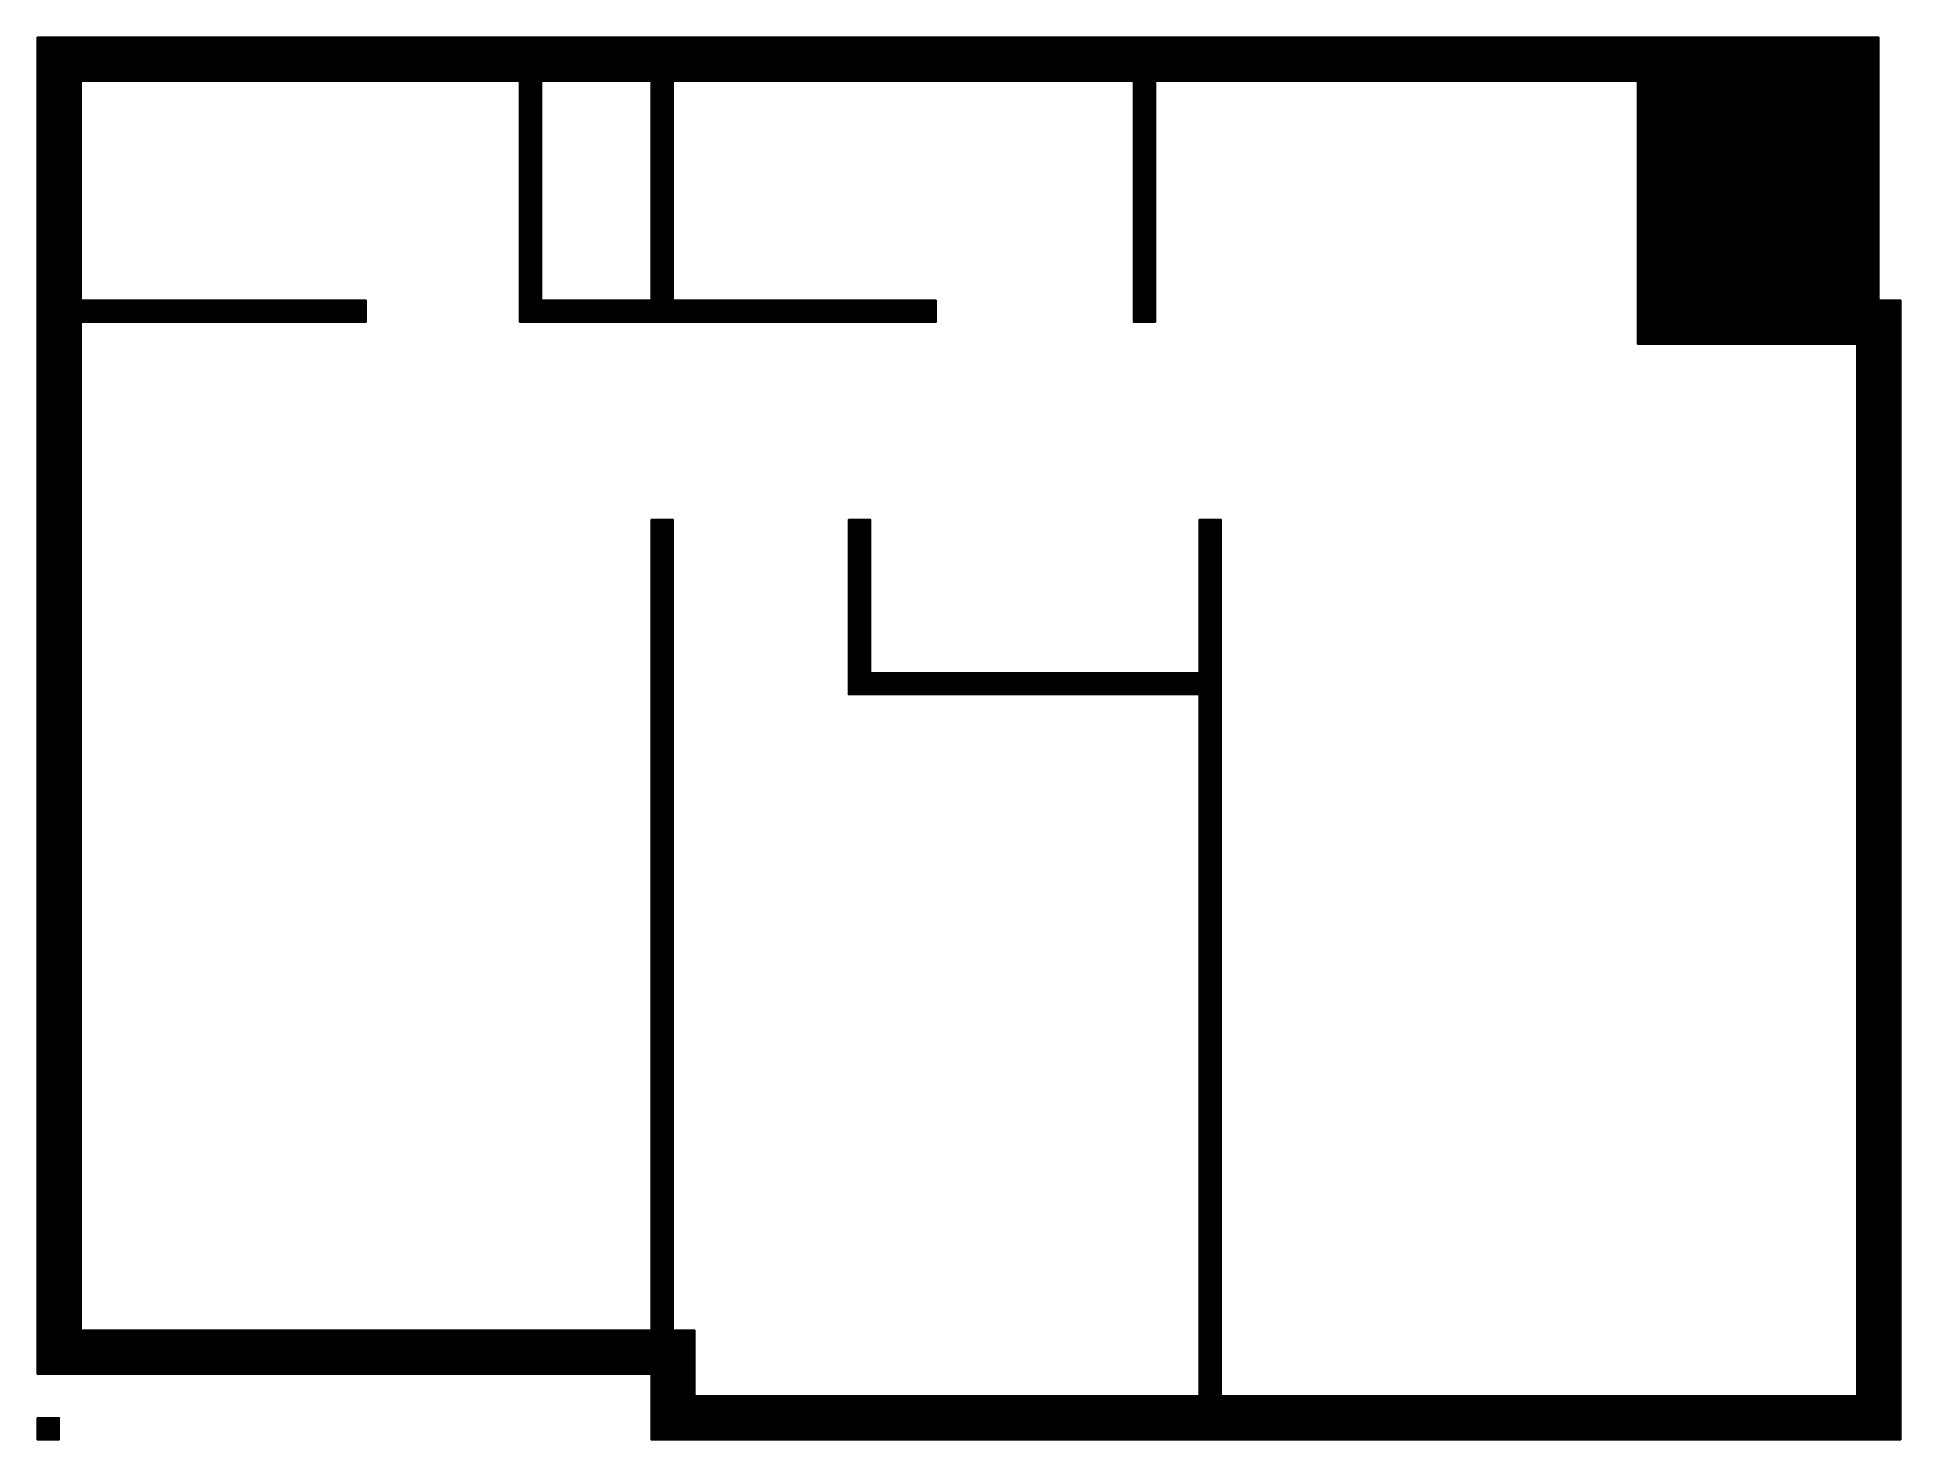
# Model space of a CAD drawing. Header units: inches. Extents: x 0.56 to 9.06, y 0.21 to 6.61.
import ezdxf

# ---------------------------------------------------------------- set-up
doc = ezdxf.new("R2010")
doc.units = ezdxf.units.IN
doc.header["$MEASUREMENT"] = 0
doc.layers.add('GRILLA PIXEL', color=7, linetype='Continuous')

# ---------------------------------------------------------------- blocks, each defined once
blk = doc.blocks.new('0-255-255-31-Muro alto')
at = {"layer": 'GRILLA PIXEL', "true_color": 0xffff1f}
h = blk.add_hatch(color=2, dxfattribs=at)
h.dxf.hatch_style = 1
h.paths.add_polyline_path([(0, 0), (-0.1, 0), (-0.1, -0.1), (0, -0.1)])
blk.add_lwpolyline([(-0.1, 0), (-0.1, -0.1), (0, -0.1), (0, 0)], close=True)
blk = doc.blocks.new('0-255-0-0-Muro dormitorio principal')
h = blk.add_hatch(color=1)
h.dxf.hatch_style = 1
h.paths.add_polyline_path([(0, 0), (-0.1, 0), (-0.1, -0.1), (0, -0.1)])
blk.add_lwpolyline([(-0.1, 0), (-0.1, -0.1), (0, -0.1), (0, 0)], close=True)
blk = doc.blocks.new('0-203-204-205-Ventana principal')
at = {"layer": 'GRILLA PIXEL', "true_color": 0xcbcccd}
h = blk.add_hatch(color=254, dxfattribs=at)
h.dxf.hatch_style = 1
h.paths.add_polyline_path([(0, 0), (-0.1, 0), (-0.1, -0.1), (0, -0.1)])
blk.add_lwpolyline([(-0.1, 0), (-0.1, -0.1), (0, -0.1), (0, 0)], close=True)
blk = doc.blocks.new('0-3-160-22-Ventana comun')
at = {"layer": 'GRILLA PIXEL', "true_color": 0x03a016}
h = blk.add_hatch(color=104, dxfattribs=at)
h.dxf.hatch_style = 1
h.paths.add_polyline_path([(0, 0), (-0.1, 0), (-0.1, -0.1), (0, -0.1)])
blk.add_lwpolyline([(-0.1, 0), (-0.1, -0.1), (0, -0.1), (0, 0)], close=True)
blk = doc.blocks.new('0-5-68-255-Muro inicio conexion')
at = {"layer": 'GRILLA PIXEL', "true_color": 0x0544ff}
h = blk.add_hatch(color=160, dxfattribs=at)
h.dxf.hatch_style = 1
h.paths.add_polyline_path([(0, 0), (-0.1, 0), (-0.1, -0.1), (0, -0.1)])
blk.add_lwpolyline([(-0.1, 0), (-0.1, -0.1), (0, -0.1), (0, 0)], close=True)
blk = doc.blocks.new('0-63-149-253-Muro fichas extremo')
at = {"layer": 'GRILLA PIXEL', "true_color": 0x3f95fd}
h = blk.add_hatch(color=153, dxfattribs=at)
h.dxf.hatch_style = 1
h.paths.add_polyline_path([(0, 0), (-0.1, 0), (-0.1, -0.1), (0, -0.1)])
blk.add_lwpolyline([(-0.1, 0), (-0.1, -0.1), (0, -0.1), (0, 0)], close=True)
blk = doc.blocks.new('1-125-217-63-auxiliar  ingresos')
at = {"layer": 'GRILLA PIXEL', "true_color": 0x7dd93f}
h = blk.add_hatch(color=83, dxfattribs=at)
h.dxf.hatch_style = 1
h.paths.add_polyline_path([(0, 0), (-0.1, 0), (-0.1, -0.1), (0, -0.1)])
blk.add_lwpolyline([(-0.1, 0), (-0.1, -0.1), (0, -0.1), (0, 0)], close=True)
blk = doc.blocks.new('0-255-31-255-Puerta ingreso')
at = {"layer": 'GRILLA PIXEL', "true_color": 0xff1fff}
h = blk.add_hatch(color=6, dxfattribs=at)
h.dxf.hatch_style = 1
h.paths.add_polyline_path([(0, 0), (-0.1, 0), (-0.1, -0.1), (0, -0.1)])
blk.add_lwpolyline([(-0.1, 0), (-0.1, -0.1), (0, -0.1), (0, 0)], close=True)
blk = doc.blocks.new('1-94-64-02-auxiliar fichas extremo')
at = {"layer": 'GRILLA PIXEL', "true_color": 0x5e4002}
h = blk.add_hatch(color=48, dxfattribs=at)
h.dxf.hatch_style = 1
h.paths.add_polyline_path([(0, 0), (-0.1, 0), (-0.1, -0.1), (0, -0.1)])
blk.add_lwpolyline([(-0.1, 0), (-0.1, -0.1), (0, -0.1), (0, 0)], close=True)
blk = doc.blocks.new('0-255-135-15-Muro auxiliar escalera')
at = {"layer": 'GRILLA PIXEL', "true_color": 0xff870f}
h = blk.add_hatch(color=30, dxfattribs=at)
h.dxf.hatch_style = 1
h.paths.add_polyline_path([(0, 0), (-0.1, 0), (-0.1, -0.1), (0, -0.1)])
blk.add_lwpolyline([(-0.1, 0), (-0.1, -0.1), (0, -0.1), (0, 0)], close=True)
blk = doc.blocks.new('1-99-100-102-auxiliar lado interno')
at = {"lineweight": 70, "true_color": 0x636466}
h = blk.add_hatch(color=251, dxfattribs=at)
h.dxf.hatch_style = 1
h.paths.add_polyline_path([(-0.1, -0.1), (-0.1, 0), (0, 0), (0, -0.1)])
blk.add_lwpolyline([(0, 0), (0, -0.1), (-0.1, -0.1), (-0.1, 0)], close=True)
blk = doc.blocks.new('pixel extremo ventana')
h = blk.add_hatch(color=136)
h.dxf.hatch_style = 1
h.paths.add_polyline_path([(0, 0), (-0.1, 0), (-0.1, -0.1), (0, -0.1)])
blk.add_lwpolyline([(-0.1, 0), (-0.1, -0.1), (0, -0.1), (0, 0)], close=True)

msp = doc.modelspace()

# ---------------------------------------------------------------- block references
for name, p in [('0-255-135-15-Muro auxiliar escalera', (0.6632, 6.6135)), ('0-255-135-15-Muro auxiliar escalera', (0.7632, 6.6135)), ('0-63-149-253-Muro fichas extremo', (0.8632, 6.6135)), ('0-63-149-253-Muro fichas extremo', (0.9632, 6.6135)), ('0-63-149-253-Muro fichas extremo', (1.0632, 6.6135)), ('0-63-149-253-Muro fichas extremo', (1.1632, 6.6135)), ('0-63-149-253-Muro fichas extremo', (1.2632, 6.6135)), ('0-63-149-253-Muro fichas extremo', (1.3632, 6.6135)), ('0-63-149-253-Muro fichas extremo', (1.4632, 6.6135)), ('0-63-149-253-Muro fichas extremo', (1.5632, 6.6135)), ('0-63-149-253-Muro fichas extremo', (1.6632, 6.6135)), ('0-63-149-253-Muro fichas extremo', (1.7632, 6.6135)), ('0-63-149-253-Muro fichas extremo', (1.8632, 6.6135)), ('0-63-149-253-Muro fichas extremo', (1.9632, 6.6135)), ('0-63-149-253-Muro fichas extremo', (2.0632, 6.6135)), ('0-63-149-253-Muro fichas extremo', (2.1632, 6.6135)), ('0-63-149-253-Muro fichas extremo', (2.2632, 6.6135)), ('0-63-149-253-Muro fichas extremo', (2.3632, 6.6135)), ('0-63-149-253-Muro fichas extremo', (2.4632, 6.6135)), ('0-63-149-253-Muro fichas extremo', (2.5632, 6.6135)), ('0-63-149-253-Muro fichas extremo', (2.6632, 6.6135)), ('0-63-149-253-Muro fichas extremo', (2.7632, 6.6135)), ('0-63-149-253-Muro fichas extremo', (2.8632, 6.6135)), ('0-63-149-253-Muro fichas extremo', (2.9632, 6.6135)), ('0-63-149-253-Muro fichas extremo', (3.0632, 6.6135)), ('0-63-149-253-Muro fichas extremo', (3.1632, 6.6135)), ('0-63-149-253-Muro fichas extremo', (3.2632, 6.6135)), ('0-63-149-253-Muro fichas extremo', (3.3632, 6.6135)), ('0-63-149-253-Muro fichas extremo', (3.4632, 6.6135)), ('0-63-149-253-Muro fichas extremo', (3.5632, 6.6135)), ('0-63-149-253-Muro fichas extremo', (3.6632, 6.6135)), ('0-63-149-253-Muro fichas extremo', (3.7632, 6.6135)), ('0-63-149-253-Muro fichas extremo', (3.8632, 6.6135)), ('0-63-149-253-Muro fichas extremo', (3.9632, 6.6135)), ('0-63-149-253-Muro fichas extremo', (4.0632, 6.6135)), ('0-63-149-253-Muro fichas extremo', (4.1632, 6.6135)), ('0-63-149-253-Muro fichas extremo', (4.2632, 6.6135)), ('0-63-149-253-Muro fichas extremo', (4.3632, 6.6135)), ('0-63-149-253-Muro fichas extremo', (4.4632, 6.6135)), ('0-63-149-253-Muro fichas extremo', (4.5632, 6.6135)), ('0-63-149-253-Muro fichas extremo', (4.6632, 6.6135)), ('0-63-149-253-Muro fichas extremo', (4.7632, 6.6135)), ('0-63-149-253-Muro fichas extremo', (4.8632, 6.6135)), ('0-63-149-253-Muro fichas extremo', (4.9632, 6.6135)), ('0-63-149-253-Muro fichas extremo', (5.0632, 6.6135)), ('0-63-149-253-Muro fichas extremo', (5.1632, 6.6135)), ('0-63-149-253-Muro fichas extremo', (5.2632, 6.6135)), ('0-63-149-253-Muro fichas extremo', (5.3632, 6.6135)), ('0-63-149-253-Muro fichas extremo', (5.4632, 6.6135)), ('0-63-149-253-Muro fichas extremo', (5.5632, 6.6135)), ('0-63-149-253-Muro fichas extremo', (5.6632, 6.6135)), ('0-63-149-253-Muro fichas extremo', (5.7632, 6.6135)), ('0-63-149-253-Muro fichas extremo', (5.8632, 6.6135)), ('0-63-149-253-Muro fichas extremo', (5.9632, 6.6135)), ('0-63-149-253-Muro fichas extremo', (6.0632, 6.6135)), ('0-63-149-253-Muro fichas extremo', (6.1632, 6.6135)), ('0-63-149-253-Muro fichas extremo', (6.2632, 6.6135)), ('0-63-149-253-Muro fichas extremo', (6.3632, 6.6135)), ('0-63-149-253-Muro fichas extremo', (6.4632, 6.6135)), ('0-63-149-253-Muro fichas extremo', (6.5632, 6.6135)), ('0-63-149-253-Muro fichas extremo', (6.6632, 6.6135)), ('0-63-149-253-Muro fichas extremo', (6.7632, 6.6135)), ('0-63-149-253-Muro fichas extremo', (6.8632, 6.6135)), ('0-63-149-253-Muro fichas extremo', (6.9632, 6.6135)), ('0-63-149-253-Muro fichas extremo', (7.0632, 6.6135)), ('0-63-149-253-Muro fichas extremo', (7.1632, 6.6135)), ('0-63-149-253-Muro fichas extremo', (7.2632, 6.6135)), ('0-63-149-253-Muro fichas extremo', (7.3632, 6.6135)), ('0-63-149-253-Muro fichas extremo', (7.4632, 6.6135)), ('0-63-149-253-Muro fichas extremo', (7.5632, 6.6135)), ('0-63-149-253-Muro fichas extremo', (7.6632, 6.6135)), ('0-63-149-253-Muro fichas extremo', (7.7632, 6.6135)), ('0-63-149-253-Muro fichas extremo', (7.8632, 6.6135)), ('0-5-68-255-Muro inicio conexion', (7.9632, 6.6135)), ('0-5-68-255-Muro inicio conexion', (8.0632, 6.6135)), ('1-125-217-63-auxiliar  ingresos', (8.1632, 6.6135)), ('1-125-217-63-auxiliar  ingresos', (8.2632, 6.6135)), ('1-125-217-63-auxiliar  ingresos', (8.3632, 6.6135)), ('1-125-217-63-auxiliar  ingresos', (8.4632, 6.6135)), ('1-125-217-63-auxiliar  ingresos', (8.5632, 6.6135)), ('1-125-217-63-auxiliar  ingresos', (8.6632, 6.6135)), ('1-125-217-63-auxiliar  ingresos', (8.7632, 6.6135)), ('1-125-217-63-auxiliar  ingresos', (8.8632, 6.6135)), ('1-125-217-63-auxiliar  ingresos', (8.9632, 6.6135)), ('0-255-255-31-Muro alto', (0.6632, 6.5135)), ('1-99-100-102-auxiliar lado interno', (0.7632, 6.5135)), ('1-99-100-102-auxiliar lado interno', (0.8632, 6.5135)), ('1-99-100-102-auxiliar lado interno', (0.9632, 6.5135)), ('1-99-100-102-auxiliar lado interno', (1.0632, 6.5135)), ('1-99-100-102-auxiliar lado interno', (1.1632, 6.5135)), ('1-99-100-102-auxiliar lado interno', (1.2632, 6.5135)), ('1-99-100-102-auxiliar lado interno', (1.3632, 6.5135)), ('1-99-100-102-auxiliar lado interno', (1.4632, 6.5135)), ('1-99-100-102-auxiliar lado interno', (1.5632, 6.5135)), ('1-99-100-102-auxiliar lado interno', (1.6632, 6.5135)), ('1-99-100-102-auxiliar lado interno', (1.7632, 6.5135)), ('1-99-100-102-auxiliar lado interno', (1.8632, 6.5135)), ('1-99-100-102-auxiliar lado interno', (1.9632, 6.5135)), ('1-99-100-102-auxiliar lado interno', (2.0632, 6.5135)), ('1-99-100-102-auxiliar lado interno', (2.1632, 6.5135)), ('1-99-100-102-auxiliar lado interno', (2.2632, 6.5135)), ('1-99-100-102-auxiliar lado interno', (2.3632, 6.5135)), ('1-99-100-102-auxiliar lado interno', (2.4632, 6.5135)), ('1-99-100-102-auxiliar lado interno', (2.5632, 6.5135)), ('1-99-100-102-auxiliar lado interno', (2.6632, 6.5135)), ('1-99-100-102-auxiliar lado interno', (2.7632, 6.5135)), ('0-255-255-31-Muro alto', (2.8632, 6.5135)), ('1-99-100-102-auxiliar lado interno', (2.9632, 6.5135)), ('1-99-100-102-auxiliar lado interno', (3.0632, 6.5135)), ('1-99-100-102-auxiliar lado interno', (3.1632, 6.5135)), ('1-99-100-102-auxiliar lado interno', (3.2632, 6.5135)), ('1-99-100-102-auxiliar lado interno', (3.3632, 6.5135)), ('0-255-255-31-Muro alto', (3.4632, 6.5135)), ('1-99-100-102-auxiliar lado interno', (3.5632, 6.5135)), ('1-99-100-102-auxiliar lado interno', (3.6632, 6.5135)), ('1-99-100-102-auxiliar lado interno', (3.7632, 6.5135)), ('1-99-100-102-auxiliar lado interno', (3.8632, 6.5135)), ('1-99-100-102-auxiliar lado interno', (3.9632, 6.5135)), ('1-99-100-102-auxiliar lado interno', (4.0632, 6.5135)), ('1-99-100-102-auxiliar lado interno', (4.1632, 6.5135)), ('1-99-100-102-auxiliar lado interno', (4.2632, 6.5135)), ('1-99-100-102-auxiliar lado interno', (4.3632, 6.5135)), ('1-99-100-102-auxiliar lado interno', (4.4632, 6.5135)), ('1-99-100-102-auxiliar lado interno', (4.5632, 6.5135)), ('1-99-100-102-auxiliar lado interno', (4.6632, 6.5135)), ('1-99-100-102-auxiliar lado interno', (4.7632, 6.5135)), ('1-99-100-102-auxiliar lado interno', (4.8632, 6.5135)), ('1-99-100-102-auxiliar lado interno', (4.9632, 6.5135)), ('1-99-100-102-auxiliar lado interno', (5.0632, 6.5135)), ('1-99-100-102-auxiliar lado interno', (5.1632, 6.5135)), ('1-99-100-102-auxiliar lado interno', (5.2632, 6.5135)), ('1-99-100-102-auxiliar lado interno', (5.3632, 6.5135)), ('1-99-100-102-auxiliar lado interno', (5.4632, 6.5135)), ('1-99-100-102-auxiliar lado interno', (5.5632, 6.5135)), ('0-255-255-31-Muro alto', (5.6632, 6.5135)), ('1-99-100-102-auxiliar lado interno', (5.7632, 6.5135)), ('1-99-100-102-auxiliar lado interno', (5.8632, 6.5135)), ('1-99-100-102-auxiliar lado interno', (5.9632, 6.5135)), ('1-99-100-102-auxiliar lado interno', (6.0632, 6.5135)), ('1-99-100-102-auxiliar lado interno', (6.1632, 6.5135)), ('1-99-100-102-auxiliar lado interno', (6.2632, 6.5135)), ('1-99-100-102-auxiliar lado interno', (6.3632, 6.5135)), ('1-99-100-102-auxiliar lado interno', (6.4632, 6.5135)), ('1-99-100-102-auxiliar lado interno', (6.5632, 6.5135)), ('1-99-100-102-auxiliar lado interno', (6.6632, 6.5135)), ('1-99-100-102-auxiliar lado interno', (6.7632, 6.5135)), ('1-99-100-102-auxiliar lado interno', (6.8632, 6.5135)), ('1-99-100-102-auxiliar lado interno', (6.9632, 6.5135)), ('1-99-100-102-auxiliar lado interno', (7.0632, 6.5135)), ('1-99-100-102-auxiliar lado interno', (7.1632, 6.5135)), ('1-99-100-102-auxiliar lado interno', (7.2632, 6.5135)), ('1-99-100-102-auxiliar lado interno', (7.3632, 6.5135)), ('1-99-100-102-auxiliar lado interno', (7.4632, 6.5135)), ('1-99-100-102-auxiliar lado interno', (7.5632, 6.5135)), ('1-99-100-102-auxiliar lado interno', (7.6632, 6.5135)), ('1-99-100-102-auxiliar lado interno', (7.7632, 6.5135)), ('1-99-100-102-auxiliar lado interno', (7.8632, 6.5135)), ('1-99-100-102-auxiliar lado interno', (7.9632, 6.5135)), ('0-255-255-31-Muro alto', (8.0632, 6.5135)), ('1-125-217-63-auxiliar  ingresos', (8.1632, 6.5135)), ('1-125-217-63-auxiliar  ingresos', (8.2632, 6.5135)), ('1-125-217-63-auxiliar  ingresos', (8.3632, 6.5135)), ('1-125-217-63-auxiliar  ingresos', (8.4632, 6.5135)), ('1-125-217-63-auxiliar  ingresos', (8.5632, 6.5135)), ('1-125-217-63-auxiliar  ingresos', (8.6632, 6.5135)), ('1-125-217-63-auxiliar  ingresos', (8.7632, 6.5135)), ('1-125-217-63-auxiliar  ingresos', (8.8632, 6.5135)), ('1-125-217-63-auxiliar  ingresos', (8.9632, 6.5135)), ('0-255-255-31-Muro alto', (0.6632, 6.4135)), ('1-99-100-102-auxiliar lado interno', (0.7632, 6.4135)), ('0-255-255-31-Muro alto', (2.8632, 6.4135)), ('0-255-255-31-Muro alto', (3.4632, 6.4135)), ('0-255-255-31-Muro alto', (5.6632, 6.4135)), ('1-99-100-102-auxiliar lado interno', (7.9632, 6.4135)), ('0-255-255-31-Muro alto', (8.0632, 6.4135)), ('1-125-217-63-auxiliar  ingresos', (8.1632, 6.4135)), ('1-125-217-63-auxiliar  ingresos', (8.2632, 6.4135)), ('1-125-217-63-auxiliar  ingresos', (8.3632, 6.4135)), ('1-125-217-63-auxiliar  ingresos', (8.4632, 6.4135)), ('1-125-217-63-auxiliar  ingresos', (8.5632, 6.4135)), ('1-125-217-63-auxiliar  ingresos', (8.6632, 6.4135)), ('1-125-217-63-auxiliar  ingresos', (8.7632, 6.4135)), ('1-125-217-63-auxiliar  ingresos', (8.8632, 6.4135)), ('1-125-217-63-auxiliar  ingresos', (8.9632, 6.4135)), ('0-255-255-31-Muro alto', (0.6632, 6.3135)), ('1-99-100-102-auxiliar lado interno', (0.7632, 6.3135)), ('0-255-255-31-Muro alto', (2.8632, 6.3135)), ('0-255-255-31-Muro alto', (3.4632, 6.3135)), ('0-255-255-31-Muro alto', (5.6632, 6.3135)), ('1-99-100-102-auxiliar lado interno', (7.9632, 6.3135)), ('0-255-255-31-Muro alto', (8.0632, 6.3135)), ('1-125-217-63-auxiliar  ingresos', (8.1632, 6.3135)), ('1-125-217-63-auxiliar  ingresos', (8.2632, 6.3135)), ('1-125-217-63-auxiliar  ingresos', (8.3632, 6.3135)), ('1-125-217-63-auxiliar  ingresos', (8.4632, 6.3135)), ('1-125-217-63-auxiliar  ingresos', (8.5632, 6.3135)), ('1-125-217-63-auxiliar  ingresos', (8.6632, 6.3135)), ('1-125-217-63-auxiliar  ingresos', (8.7632, 6.3135)), ('1-125-217-63-auxiliar  ingresos', (8.8632, 6.3135)), ('1-125-217-63-auxiliar  ingresos', (8.9632, 6.3135)), ('0-255-255-31-Muro alto', (0.6632, 6.2135)), ('1-99-100-102-auxiliar lado interno', (0.7632, 6.2135)), ('0-255-255-31-Muro alto', (2.8632, 6.2135)), ('0-255-255-31-Muro alto', (3.4632, 6.2135)), ('0-255-255-31-Muro alto', (5.6632, 6.2135)), ('1-99-100-102-auxiliar lado interno', (7.9632, 6.2135)), ('0-255-255-31-Muro alto', (8.0632, 6.2135)), ('1-125-217-63-auxiliar  ingresos', (8.1632, 6.2135)), ('1-125-217-63-auxiliar  ingresos', (8.2632, 6.2135)), ('1-125-217-63-auxiliar  ingresos', (8.3632, 6.2135)), ('1-125-217-63-auxiliar  ingresos', (8.4632, 6.2135)), ('1-125-217-63-auxiliar  ingresos', (8.5632, 6.2135)), ('1-125-217-63-auxiliar  ingresos', (8.6632, 6.2135)), ('1-125-217-63-auxiliar  ingresos', (8.7632, 6.2135)), ('1-125-217-63-auxiliar  ingresos', (8.8632, 6.2135)), ('1-125-217-63-auxiliar  ingresos', (8.9632, 6.2135)), ('0-255-255-31-Muro alto', (0.6632, 6.1135)), ('1-99-100-102-auxiliar lado interno', (0.7632, 6.1135)), ('0-255-255-31-Muro alto', (2.8632, 6.1135)), ('0-255-255-31-Muro alto', (3.4632, 6.1135)), ('0-255-255-31-Muro alto', (5.6632, 6.1135)), ('1-99-100-102-auxiliar lado interno', (7.9632, 6.1135)), ('0-255-255-31-Muro alto', (8.0632, 6.1135)), ('1-125-217-63-auxiliar  ingresos', (8.1632, 6.1135)), ('1-125-217-63-auxiliar  ingresos', (8.2632, 6.1135)), ('1-125-217-63-auxiliar  ingresos', (8.3632, 6.1135)), ('1-125-217-63-auxiliar  ingresos', (8.4632, 6.1135)), ('1-125-217-63-auxiliar  ingresos', (8.5632, 6.1135)), ('1-125-217-63-auxiliar  ingresos', (8.6632, 6.1135)), ('1-125-217-63-auxiliar  ingresos', (8.7632, 6.1135)), ('1-125-217-63-auxiliar  ingresos', (8.8632, 6.1135)), ('1-125-217-63-auxiliar  ingresos', (8.9632, 6.1135)), ('0-255-255-31-Muro alto', (0.6632, 6.0135)), ('1-99-100-102-auxiliar lado interno', (0.7632, 6.0135)), ('0-255-255-31-Muro alto', (2.8632, 6.0135)), ('0-255-255-31-Muro alto', (3.4632, 6.0135)), ('0-255-255-31-Muro alto', (5.6632, 6.0135)), ('1-99-100-102-auxiliar lado interno', (7.9632, 6.0135)), ('0-255-255-31-Muro alto', (8.0632, 6.0135)), ('1-125-217-63-auxiliar  ingresos', (8.1632, 6.0135)), ('1-125-217-63-auxiliar  ingresos', (8.2632, 6.0135)), ('1-125-217-63-auxiliar  ingresos', (8.3632, 6.0135)), ('1-125-217-63-auxiliar  ingresos', (8.4632, 6.0135)), ('1-125-217-63-auxiliar  ingresos', (8.5632, 6.0135)), ('1-125-217-63-auxiliar  ingresos', (8.6632, 6.0135)), ('1-125-217-63-auxiliar  ingresos', (8.7632, 6.0135)), ('1-125-217-63-auxiliar  ingresos', (8.8632, 6.0135)), ('1-125-217-63-auxiliar  ingresos', (8.9632, 6.0135)), ('0-255-255-31-Muro alto', (0.6632, 5.9135)), ('1-99-100-102-auxiliar lado interno', (0.7632, 5.9135)), ('0-255-255-31-Muro alto', (2.8632, 5.9135)), ('0-255-255-31-Muro alto', (3.4632, 5.9135)), ('0-255-255-31-Muro alto', (5.6632, 5.9135)), ('1-99-100-102-auxiliar lado interno', (7.9632, 5.9135)), ('0-255-255-31-Muro alto', (8.0632, 5.9135)), ('1-125-217-63-auxiliar  ingresos', (8.1632, 5.9135)), ('1-125-217-63-auxiliar  ingresos', (8.2632, 5.9135)), ('1-125-217-63-auxiliar  ingresos', (8.3632, 5.9135)), ('1-125-217-63-auxiliar  ingresos', (8.4632, 5.9135)), ('1-125-217-63-auxiliar  ingresos', (8.5632, 5.9135)), ('1-125-217-63-auxiliar  ingresos', (8.6632, 5.9135)), ('1-125-217-63-auxiliar  ingresos', (8.7632, 5.9135)), ('1-125-217-63-auxiliar  ingresos', (8.8632, 5.9135)), ('1-125-217-63-auxiliar  ingresos', (8.9632, 5.9135)), ('0-255-255-31-Muro alto', (0.6632, 5.8135)), ('1-99-100-102-auxiliar lado interno', (0.7632, 5.8135)), ('0-255-255-31-Muro alto', (2.8632, 5.8135)), ('0-255-255-31-Muro alto', (3.4632, 5.8135)), ('0-255-255-31-Muro alto', (5.6632, 5.8135)), ('1-99-100-102-auxiliar lado interno', (7.9632, 5.8135)), ('0-255-255-31-Muro alto', (8.0632, 5.8135)), ('1-125-217-63-auxiliar  ingresos', (8.1632, 5.8135)), ('1-125-217-63-auxiliar  ingresos', (8.2632, 5.8135)), ('1-125-217-63-auxiliar  ingresos', (8.3632, 5.8135)), ('1-125-217-63-auxiliar  ingresos', (8.4632, 5.8135)), ('1-125-217-63-auxiliar  ingresos', (8.5632, 5.8135)), ('1-125-217-63-auxiliar  ingresos', (8.6632, 5.8135)), ('1-125-217-63-auxiliar  ingresos', (8.7632, 5.8135)), ('1-125-217-63-auxiliar  ingresos', (8.8632, 5.8135)), ('1-125-217-63-auxiliar  ingresos', (8.9632, 5.8135)), ('0-255-255-31-Muro alto', (0.6632, 5.7135)), ('1-99-100-102-auxiliar lado interno', (0.7632, 5.7135)), ('0-255-255-31-Muro alto', (2.8632, 5.7135)), ('0-255-255-31-Muro alto', (3.4632, 5.7135)), ('0-255-255-31-Muro alto', (5.6632, 5.7135)), ('1-99-100-102-auxiliar lado interno', (7.9632, 5.7135)), ('0-255-255-31-Muro alto', (8.0632, 5.7135)), ('1-125-217-63-auxiliar  ingresos', (8.1632, 5.7135)), ('1-125-217-63-auxiliar  ingresos', (8.2632, 5.7135)), ('1-125-217-63-auxiliar  ingresos', (8.3632, 5.7135)), ('1-125-217-63-auxiliar  ingresos', (8.4632, 5.7135)), ('1-125-217-63-auxiliar  ingresos', (8.5632, 5.7135)), ('1-125-217-63-auxiliar  ingresos', (8.6632, 5.7135)), ('1-125-217-63-auxiliar  ingresos', (8.7632, 5.7135)), ('1-125-217-63-auxiliar  ingresos', (8.8632, 5.7135)), ('1-125-217-63-auxiliar  ingresos', (8.9632, 5.7135)), ('0-255-255-31-Muro alto', (0.6632, 5.6135)), ('1-99-100-102-auxiliar lado interno', (0.7632, 5.6135)), ('0-255-255-31-Muro alto', (2.8632, 5.6135)), ('0-255-255-31-Muro alto', (3.4632, 5.6135)), ('0-255-255-31-Muro alto', (5.6632, 5.6135)), ('1-99-100-102-auxiliar lado interno', (7.9632, 5.6135)), ('0-255-255-31-Muro alto', (8.0632, 5.6135)), ('1-125-217-63-auxiliar  ingresos', (8.1632, 5.6135)), ('1-125-217-63-auxiliar  ingresos', (8.2632, 5.6135)), ('1-125-217-63-auxiliar  ingresos', (8.3632, 5.6135)), ('1-125-217-63-auxiliar  ingresos', (8.4632, 5.6135)), ('1-125-217-63-auxiliar  ingresos', (8.5632, 5.6135)), ('1-125-217-63-auxiliar  ingresos', (8.6632, 5.6135)), ('1-125-217-63-auxiliar  ingresos', (8.7632, 5.6135)), ('1-125-217-63-auxiliar  ingresos', (8.8632, 5.6135)), ('1-125-217-63-auxiliar  ingresos', (8.9632, 5.6135)), ('0-255-255-31-Muro alto', (0.6632, 5.5135)), ('1-99-100-102-auxiliar lado interno', (0.7632, 5.5135)), ('0-255-255-31-Muro alto', (2.8632, 5.5135)), ('0-255-255-31-Muro alto', (3.4632, 5.5135)), ('0-255-255-31-Muro alto', (5.6632, 5.5135)), ('1-99-100-102-auxiliar lado interno', (7.9632, 5.5135)), ('0-255-255-31-Muro alto', (8.0632, 5.5135)), ('1-125-217-63-auxiliar  ingresos', (8.1632, 5.5135)), ('1-125-217-63-auxiliar  ingresos', (8.2632, 5.5135)), ('1-125-217-63-auxiliar  ingresos', (8.3632, 5.5135)), ('1-125-217-63-auxiliar  ingresos', (8.4632, 5.5135)), ('1-125-217-63-auxiliar  ingresos', (8.5632, 5.5135)), ('1-125-217-63-auxiliar  ingresos', (8.6632, 5.5135)), ('1-125-217-63-auxiliar  ingresos', (8.7632, 5.5135)), ('1-125-217-63-auxiliar  ingresos', (8.8632, 5.5135)), ('1-125-217-63-auxiliar  ingresos', (8.9632, 5.5135)), ('0-255-255-31-Muro alto', (0.6632, 5.4135)), ('0-255-255-31-Muro alto', (0.7632, 5.4135)), ('0-255-255-31-Muro alto', (0.8632, 5.4135)), ('0-255-255-31-Muro alto', (0.9632, 5.4135)), ('0-255-255-31-Muro alto', (1.0632, 5.4135)), ('0-255-255-31-Muro alto', (1.1632, 5.4135)), ('0-255-255-31-Muro alto', (1.2632, 5.4135)), ('0-255-255-31-Muro alto', (1.3632, 5.4135)), ('0-255-255-31-Muro alto', (1.4632, 5.4135)), ('0-255-255-31-Muro alto', (1.5632, 5.4135)), ('0-255-255-31-Muro alto', (1.6632, 5.4135)), ('0-255-255-31-Muro alto', (1.7632, 5.4135)), ('0-255-255-31-Muro alto', (1.8632, 5.4135)), ('0-255-255-31-Muro alto', (1.9632, 5.4135)), ('0-255-255-31-Muro alto', (2.0632, 5.4135)), ('0-255-255-31-Muro alto', (2.8632, 5.4135)), ('0-255-255-31-Muro alto', (2.9632, 5.4135)), ('0-255-255-31-Muro alto', (3.0632, 5.4135)), ('0-255-255-31-Muro alto', (3.1632, 5.4135)), ('0-255-255-31-Muro alto', (3.2632, 5.4135)), ('0-255-255-31-Muro alto', (3.3632, 5.4135)), ('0-255-255-31-Muro alto', (3.4632, 5.4135)), ('0-255-255-31-Muro alto', (3.5632, 5.4135)), ('0-255-255-31-Muro alto', (3.6632, 5.4135)), ('0-255-255-31-Muro alto', (3.7632, 5.4135)), ('0-255-255-31-Muro alto', (3.8632, 5.4135)), ('0-255-255-31-Muro alto', (3.9632, 5.4135)), ('0-255-255-31-Muro alto', (4.0632, 5.4135)), ('0-255-255-31-Muro alto', (4.1632, 5.4135)), ('0-255-255-31-Muro alto', (4.2632, 5.4135)), ('0-255-255-31-Muro alto', (4.3632, 5.4135)), ('0-255-255-31-Muro alto', (4.4632, 5.4135)), ('0-255-255-31-Muro alto', (4.5632, 5.4135)), ('0-255-255-31-Muro alto', (4.6632, 5.4135)), ('0-255-255-31-Muro alto', (5.6632, 5.4135)), ('1-99-100-102-auxiliar lado interno', (7.9632, 5.4135)), ('0-255-255-31-Muro alto', (8.0632, 5.4135)), ('0-255-31-255-Puerta ingreso', (8.1632, 5.4135)), ('0-255-31-255-Puerta ingreso', (8.2632, 5.4135)), ('0-255-31-255-Puerta ingreso', (8.3632, 5.4135)), ('0-255-31-255-Puerta ingreso', (8.4632, 5.4135)), ('0-255-31-255-Puerta ingreso', (8.5632, 5.4135)), ('0-255-31-255-Puerta ingreso', (8.6632, 5.4135)), ('0-255-31-255-Puerta ingreso', (8.7632, 5.4135)), ('0-255-31-255-Puerta ingreso', (8.8632, 5.4135)), ('0-255-31-255-Puerta ingreso', (8.9632, 5.4135)), ('0-5-68-255-Muro inicio conexion', (9.0632, 5.4135)), ('0-255-0-0-Muro dormitorio principal', (0.6632, 5.3135)), ('1-99-100-102-auxiliar lado interno', (0.7632, 5.3135)), ('1-99-100-102-auxiliar lado interno', (7.9632, 5.3135)), ('1-99-100-102-auxiliar lado interno', (8.0632, 5.3135)), ('1-99-100-102-auxiliar lado interno', (8.1632, 5.3135)), ('1-99-100-102-auxiliar lado interno', (8.2632, 5.3135)), ('1-99-100-102-auxiliar lado interno', (8.3632, 5.3135)), ('1-99-100-102-auxiliar lado interno', (8.4632, 5.3135)), ('1-99-100-102-auxiliar lado interno', (8.5632, 5.3135)), ('1-99-100-102-auxiliar lado interno', (8.6632, 5.3135)), ('1-99-100-102-auxiliar lado interno', (8.7632, 5.3135)), ('1-99-100-102-auxiliar lado interno', (8.8632, 5.3135)), ('1-99-100-102-auxiliar lado interno', (8.9632, 5.3135, 0)), ('0-5-68-255-Muro inicio conexion', (9.0632, 5.3135)), ('0-255-0-0-Muro dormitorio principal', (0.6632, 5.2135)), ('1-99-100-102-auxiliar lado interno', (0.7632, 5.2135)), ('1-99-100-102-auxiliar lado interno', (8.9632, 5.2135, 0)), ('0-63-149-253-Muro fichas extremo', (9.0632, 5.2135)), ('0-255-0-0-Muro dormitorio principal', (0.6632, 5.1135)), ('1-99-100-102-auxiliar lado interno', (0.7632, 5.1135)), ('1-99-100-102-auxiliar lado interno', (8.9632, 5.1135, 0)), ('0-255-255-31-Muro alto', (9.0632, 5.1135)), ('0-255-0-0-Muro dormitorio principal', (0.6632, 5.0135)), ('1-99-100-102-auxiliar lado interno', (0.7632, 5.0135)), ('1-99-100-102-auxiliar lado interno', (8.9632, 5.0135, 0)), ('0-255-255-31-Muro alto', (9.0632, 5.0135)), ('0-255-0-0-Muro dormitorio principal', (0.6632, 4.9135)), ('1-99-100-102-auxiliar lado interno', (0.7632, 4.9135)), ('1-99-100-102-auxiliar lado interno', (8.9632, 4.9135, 0)), ('0-255-255-31-Muro alto', (9.0632, 4.9135)), ('0-255-0-0-Muro dormitorio principal', (0.6632, 4.8135)), ('1-99-100-102-auxiliar lado interno', (0.7632, 4.8135)), ('1-99-100-102-auxiliar lado interno', (8.9632, 4.8135, 0)), ('0-255-255-31-Muro alto', (9.0632, 4.8135)), ('0-255-0-0-Muro dormitorio principal', (0.6632, 4.7135)), ('1-99-100-102-auxiliar lado interno', (0.7632, 4.7135)), ('1-99-100-102-auxiliar lado interno', (8.9632, 4.7135, 0)), ('0-255-255-31-Muro alto', (9.0632, 4.7135)), ('0-255-0-0-Muro dormitorio principal', (0.6632, 4.6135)), ('1-99-100-102-auxiliar lado interno', (0.7632, 4.6135)), ('1-99-100-102-auxiliar lado interno', (8.9632, 4.6135, 0)), ('0-255-255-31-Muro alto', (9.0632, 4.6135)), ('0-255-0-0-Muro dormitorio principal', (0.6632, 4.5135)), ('1-99-100-102-auxiliar lado interno', (0.7632, 4.5135)), ('1-99-100-102-auxiliar lado interno', (8.9632, 4.5135, 0)), ('0-255-255-31-Muro alto', (9.0632, 4.5135, 0)), ('0-255-0-0-Muro dormitorio principal', (0.6632, 4.4135)), ('1-99-100-102-auxiliar lado interno', (0.7632, 4.4135)), ('0-255-255-31-Muro alto', (3.4632, 4.4135, 0)), ('0-255-255-31-Muro alto', (4.3632, 4.4135, 0)), ('0-255-255-31-Muro alto', (5.9632, 4.4135, 0)), ('1-99-100-102-auxiliar lado interno', (8.9632, 4.4135, 0)), ('0-255-255-31-Muro alto', (9.0632, 4.4135, 0)), ('0-255-0-0-Muro dormitorio principal', (0.6632, 4.3135)), ('1-99-100-102-auxiliar lado interno', (0.7632, 4.3135)), ('0-255-255-31-Muro alto', (3.4632, 4.3135, 0)), ('0-255-255-31-Muro alto', (4.3632, 4.3135, 0)), ('0-255-255-31-Muro alto', (5.9632, 4.3135, 0)), ('1-99-100-102-auxiliar lado interno', (8.9632, 4.3135, 0)), ('0-255-255-31-Muro alto', (9.0632, 4.3135, 0)), ('0-255-0-0-Muro dormitorio principal', (0.6632, 4.2135)), ('1-99-100-102-auxiliar lado interno', (0.7632, 4.2135)), ('0-255-255-31-Muro alto', (3.4632, 4.2135, 0)), ('0-255-255-31-Muro alto', (4.3632, 4.2135, 0)), ('0-255-255-31-Muro alto', (5.9632, 4.2135, 0)), ('1-99-100-102-auxiliar lado interno', (8.9632, 4.2135, 0)), ('0-255-255-31-Muro alto', (9.0632, 4.2135, 0)), ('0-255-0-0-Muro dormitorio principal', (0.6632, 4.1135)), ('1-99-100-102-auxiliar lado interno', (0.7632, 4.1135)), ('0-255-255-31-Muro alto', (3.4632, 4.1135, 0)), ('0-255-255-31-Muro alto', (4.3632, 4.1135, 0)), ('0-255-255-31-Muro alto', (5.9632, 4.1135, 0)), ('1-99-100-102-auxiliar lado interno', (8.9632, 4.1135, 0)), ('0-255-255-31-Muro alto', (9.0632, 4.1135, 0)), ('0-255-0-0-Muro dormitorio principal', (0.6632, 4.0135)), ('1-99-100-102-auxiliar lado interno', (0.7632, 4.0135)), ('0-255-255-31-Muro alto', (3.4632, 4.0135, 0)), ('0-255-255-31-Muro alto', (4.3632, 4.0135, 0)), ('0-255-255-31-Muro alto', (5.9632, 4.0135, 0)), ('1-99-100-102-auxiliar lado interno', (8.9632, 4.0135, 0)), ('0-255-255-31-Muro alto', (9.0632, 4.0135, 0)), ('0-255-0-0-Muro dormitorio principal', (0.6632, 3.9135)), ('1-99-100-102-auxiliar lado interno', (0.7632, 3.9135)), ('0-255-255-31-Muro alto', (3.4632, 3.9135, 0)), ('0-255-255-31-Muro alto', (4.3632, 3.9135, 0)), ('0-255-255-31-Muro alto', (5.9632, 3.9135, 0)), ('1-99-100-102-auxiliar lado interno', (8.9632, 3.9135, 0)), ('0-255-255-31-Muro alto', (9.0632, 3.9135, 0)), ('0-255-0-0-Muro dormitorio principal', (0.6632, 3.8135)), ('1-99-100-102-auxiliar lado interno', (0.7632, 3.8135)), ('0-255-255-31-Muro alto', (3.4632, 3.8135, 0)), ('0-255-255-31-Muro alto', (4.3632, 3.8135, 0)), ('0-255-255-31-Muro alto', (5.9632, 3.8135, 0)), ('1-99-100-102-auxiliar lado interno', (8.9632, 3.8135, 0)), ('0-255-255-31-Muro alto', (9.0632, 3.8135, 0)), ('0-255-0-0-Muro dormitorio principal', (0.6632, 3.7135)), ('1-99-100-102-auxiliar lado interno', (0.7632, 3.7135)), ('0-255-255-31-Muro alto', (3.4632, 3.7135, 0)), ('0-255-255-31-Muro alto', (4.3632, 3.7135)), ('0-255-255-31-Muro alto', (4.4632, 3.7135)), ('0-255-255-31-Muro alto', (4.5632, 3.7135)), ('0-255-255-31-Muro alto', (4.6632, 3.7135)), ('0-255-255-31-Muro alto', (4.7632, 3.7135)), ('0-255-255-31-Muro alto', (4.8632, 3.7135)), ('0-255-255-31-Muro alto', (4.9632, 3.7135)), ('0-255-255-31-Muro alto', (5.0632, 3.7135)), ('0-255-255-31-Muro alto', (5.1632, 3.7135)), ('0-255-255-31-Muro alto', (5.2632, 3.7135)), ('0-255-255-31-Muro alto', (5.3632, 3.7135)), ('0-255-255-31-Muro alto', (5.4632, 3.7135)), ('0-255-255-31-Muro alto', (5.5632, 3.7135)), ('0-255-255-31-Muro alto', (5.6632, 3.7135)), ('0-255-255-31-Muro alto', (5.7632, 3.7135)), ('0-255-255-31-Muro alto', (5.8632, 3.7135)), ('0-255-255-31-Muro alto', (5.9632, 3.7135, 0)), ('1-99-100-102-auxiliar lado interno', (8.9632, 3.7135, 0)), ('0-255-255-31-Muro alto', (9.0632, 3.7135, 0)), ('0-255-0-0-Muro dormitorio principal', (0.6632, 3.6135)), ('1-99-100-102-auxiliar lado interno', (0.7632, 3.6135)), ('0-255-255-31-Muro alto', (3.4632, 3.6135, 0)), ('0-255-255-31-Muro alto', (5.9632, 3.6135, 0)), ('1-99-100-102-auxiliar lado interno', (8.9632, 3.6135, 0)), ('0-255-255-31-Muro alto', (9.0632, 3.6135, 0)), ('0-255-0-0-Muro dormitorio principal', (0.6632, 3.5135)), ('1-99-100-102-auxiliar lado interno', (0.7632, 3.5135)), ('0-255-255-31-Muro alto', (3.4632, 3.5135, 0)), ('0-255-255-31-Muro alto', (5.9632, 3.5135, 0)), ('1-99-100-102-auxiliar lado interno', (8.9632, 3.5135, 0)), ('0-255-255-31-Muro alto', (9.0632, 3.5135, 0)), ('0-255-0-0-Muro dormitorio principal', (0.6632, 3.4135)), ('1-99-100-102-auxiliar lado interno', (0.7632, 3.4135)), ('0-255-255-31-Muro alto', (3.4632, 3.4135, 0)), ('0-255-255-31-Muro alto', (5.9632, 3.4135, 0)), ('1-99-100-102-auxiliar lado interno', (8.9632, 3.4135, 0)), ('0-255-255-31-Muro alto', (9.0632, 3.4135, 0)), ('0-255-0-0-Muro dormitorio principal', (0.6632, 3.3135)), ('1-99-100-102-auxiliar lado interno', (0.7632, 3.3135)), ('0-255-255-31-Muro alto', (3.4632, 3.3135, 0)), ('0-255-255-31-Muro alto', (5.9632, 3.3135, 0)), ('1-99-100-102-auxiliar lado interno', (8.9632, 3.3135, 0)), ('0-255-255-31-Muro alto', (9.0632, 3.3135, 0)), ('0-255-0-0-Muro dormitorio principal', (0.6632, 3.2135)), ('1-99-100-102-auxiliar lado interno', (0.7632, 3.2135)), ('0-255-255-31-Muro alto', (3.4632, 3.2135, 0)), ('0-255-255-31-Muro alto', (5.9632, 3.2135, 0)), ('1-99-100-102-auxiliar lado interno', (8.9632, 3.2135, 0)), ('0-255-255-31-Muro alto', (9.0632, 3.2135, 0)), ('0-255-0-0-Muro dormitorio principal', (0.6632, 3.1135)), ('1-99-100-102-auxiliar lado interno', (0.7632, 3.1135)), ('0-255-255-31-Muro alto', (3.4632, 3.1135, 0)), ('0-255-255-31-Muro alto', (5.9632, 3.1135, 0)), ('1-99-100-102-auxiliar lado interno', (8.9632, 3.1135, 0)), ('0-255-255-31-Muro alto', (9.0632, 3.1135, 0)), ('0-255-0-0-Muro dormitorio principal', (0.6632, 3.0135)), ('1-99-100-102-auxiliar lado interno', (0.7632, 3.0135)), ('0-255-255-31-Muro alto', (3.4632, 3.0135, 0)), ('0-255-255-31-Muro alto', (5.9632, 3.0135, 0)), ('1-99-100-102-auxiliar lado interno', (8.9632, 3.0135, 0)), ('0-255-255-31-Muro alto', (9.0632, 3.0135, 0)), ('0-255-0-0-Muro dormitorio principal', (0.6632, 2.9135)), ('1-99-100-102-auxiliar lado interno', (0.7632, 2.9135)), ('0-255-255-31-Muro alto', (3.4632, 2.9135, 0)), ('0-255-255-31-Muro alto', (5.9632, 2.9135, 0)), ('1-99-100-102-auxiliar lado interno', (8.9632, 2.9135, 0)), ('0-255-255-31-Muro alto', (9.0632, 2.9135, 0)), ('0-255-0-0-Muro dormitorio principal', (0.6632, 2.8135)), ('1-99-100-102-auxiliar lado interno', (0.7632, 2.8135)), ('0-255-255-31-Muro alto', (3.4632, 2.8135, 0)), ('0-255-255-31-Muro alto', (5.9632, 2.8135, 0)), ('1-99-100-102-auxiliar lado interno', (8.9632, 2.8135, 0)), ('0-255-255-31-Muro alto', (9.0632, 2.8135, 0)), ('0-255-0-0-Muro dormitorio principal', (0.6632, 2.7135)), ('1-99-100-102-auxiliar lado interno', (0.7632, 2.7135)), ('0-255-255-31-Muro alto', (3.4632, 2.7135, 0)), ('0-255-255-31-Muro alto', (5.9632, 2.7135, 0)), ('1-99-100-102-auxiliar lado interno', (8.9632, 2.7135, 0)), ('0-255-255-31-Muro alto', (9.0632, 2.7135, 0)), ('0-255-0-0-Muro dormitorio principal', (0.6632, 2.6135)), ('1-99-100-102-auxiliar lado interno', (0.7632, 2.6135)), ('0-255-255-31-Muro alto', (3.4632, 2.6135, 0)), ('0-255-255-31-Muro alto', (5.9632, 2.6135, 0)), ('1-99-100-102-auxiliar lado interno', (8.9632, 2.6135, 0)), ('0-255-255-31-Muro alto', (9.0632, 2.6135, 0)), ('0-255-0-0-Muro dormitorio principal', (0.6632, 2.5135)), ('1-99-100-102-auxiliar lado interno', (0.7632, 2.5135)), ('0-255-255-31-Muro alto', (3.4632, 2.5135, 0)), ('0-255-255-31-Muro alto', (5.9632, 2.5135, 0)), ('1-99-100-102-auxiliar lado interno', (8.9632, 2.5135, 0)), ('0-255-255-31-Muro alto', (9.0632, 2.5135, 0)), ('0-255-0-0-Muro dormitorio principal', (0.6632, 2.4135)), ('1-99-100-102-auxiliar lado interno', (0.7632, 2.4135)), ('0-255-255-31-Muro alto', (3.4632, 2.4135, 0)), ('0-255-255-31-Muro alto', (5.9632, 2.4135, 0)), ('1-99-100-102-auxiliar lado interno', (8.9632, 2.4135, 0)), ('0-255-255-31-Muro alto', (9.0632, 2.4135, 0)), ('0-255-0-0-Muro dormitorio principal', (0.6632, 2.3135)), ('1-99-100-102-auxiliar lado interno', (0.7632, 2.3135)), ('0-255-255-31-Muro alto', (3.4632, 2.3135, 0)), ('0-255-255-31-Muro alto', (5.9632, 2.3135, 0)), ('1-99-100-102-auxiliar lado interno', (8.9632, 2.3135, 0)), ('0-255-255-31-Muro alto', (9.0632, 2.3135, 0)), ('0-255-0-0-Muro dormitorio principal', (0.6632, 2.2135)), ('1-99-100-102-auxiliar lado interno', (0.7632, 2.2135)), ('0-255-255-31-Muro alto', (3.4632, 2.2135, 0)), ('0-255-255-31-Muro alto', (5.9632, 2.2135, 0)), ('1-99-100-102-auxiliar lado interno', (8.9632, 2.2135, 0)), ('0-255-255-31-Muro alto', (9.0632, 2.2135, 0)), ('0-255-0-0-Muro dormitorio principal', (0.6632, 2.1135)), ('1-99-100-102-auxiliar lado interno', (0.7632, 2.1135)), ('0-255-255-31-Muro alto', (3.4632, 2.1135, 0)), ('0-255-255-31-Muro alto', (5.9632, 2.1135, 0)), ('1-99-100-102-auxiliar lado interno', (8.9632, 2.1135, 0)), ('0-255-255-31-Muro alto', (9.0632, 2.1135, 0)), ('0-255-0-0-Muro dormitorio principal', (0.6632, 2.0135)), ('1-99-100-102-auxiliar lado interno', (0.7632, 2.0135)), ('0-255-255-31-Muro alto', (3.4632, 2.0135, 0)), ('0-255-255-31-Muro alto', (5.9632, 2.0135, 0)), ('1-99-100-102-auxiliar lado interno', (8.9632, 2.0135, 0)), ('0-255-255-31-Muro alto', (9.0632, 2.0135, 0)), ('0-255-0-0-Muro dormitorio principal', (0.6632, 1.9135)), ('1-99-100-102-auxiliar lado interno', (0.7632, 1.9135)), ('0-255-255-31-Muro alto', (3.4632, 1.9135, 0)), ('0-255-255-31-Muro alto', (5.9632, 1.9135, 0)), ('1-99-100-102-auxiliar lado interno', (8.9632, 1.9135, 0)), ('0-255-255-31-Muro alto', (9.0632, 1.9135, 0)), ('0-255-0-0-Muro dormitorio principal', (0.6632, 1.8135)), ('1-99-100-102-auxiliar lado interno', (0.7632, 1.8135)), ('0-255-255-31-Muro alto', (3.4632, 1.8135, 0)), ('0-255-255-31-Muro alto', (5.9632, 1.8135, 0)), ('1-99-100-102-auxiliar lado interno', (8.9632, 1.8135, 0)), ('0-255-255-31-Muro alto', (9.0632, 1.8135, 0)), ('0-255-0-0-Muro dormitorio principal', (0.6632, 1.7135)), ('1-99-100-102-auxiliar lado interno', (0.7632, 1.7135)), ('0-255-255-31-Muro alto', (3.4632, 1.7135, 0)), ('0-255-255-31-Muro alto', (5.9632, 1.7135, 0)), ('1-99-100-102-auxiliar lado interno', (8.9632, 1.7135, 0)), ('0-255-255-31-Muro alto', (9.0632, 1.7135, 0)), ('0-255-0-0-Muro dormitorio principal', (0.6632, 1.6135)), ('1-99-100-102-auxiliar lado interno', (0.7632, 1.6135)), ('0-255-255-31-Muro alto', (3.4632, 1.6135, 0)), ('0-255-255-31-Muro alto', (5.9632, 1.6135, 0)), ('1-99-100-102-auxiliar lado interno', (8.9632, 1.6135, 0)), ('0-255-255-31-Muro alto', (9.0632, 1.6135, 0)), ('0-255-0-0-Muro dormitorio principal', (0.6632, 1.5135)), ('1-99-100-102-auxiliar lado interno', (0.7632, 1.5135)), ('0-255-255-31-Muro alto', (3.4632, 1.5135, 0)), ('0-255-255-31-Muro alto', (5.9632, 1.5135, 0)), ('1-99-100-102-auxiliar lado interno', (8.9632, 1.5135, 0)), ('0-255-255-31-Muro alto', (9.0632, 1.5135, 0)), ('0-255-0-0-Muro dormitorio principal', (0.6632, 1.4135)), ('1-99-100-102-auxiliar lado interno', (0.7632, 1.4135)), ('0-255-255-31-Muro alto', (3.4632, 1.4135, 0)), ('0-255-255-31-Muro alto', (5.9632, 1.4135, 0)), ('1-99-100-102-auxiliar lado interno', (8.9632, 1.4135, 0)), ('0-255-255-31-Muro alto', (9.0632, 1.4135, 0)), ('0-255-0-0-Muro dormitorio principal', (0.6632, 1.3135)), ('1-99-100-102-auxiliar lado interno', (0.7632, 1.3135)), ('0-255-255-31-Muro alto', (3.4632, 1.3135, 0)), ('0-255-255-31-Muro alto', (5.9632, 1.3135, 0)), ('1-99-100-102-auxiliar lado interno', (8.9632, 1.3135, 0)), ('0-255-255-31-Muro alto', (9.0632, 1.3135, 0)), ('0-255-0-0-Muro dormitorio principal', (0.6632, 1.2135)), ('1-99-100-102-auxiliar lado interno', (0.7632, 1.2135)), ('0-255-255-31-Muro alto', (3.4632, 1.2135, 0)), ('0-255-255-31-Muro alto', (5.9632, 1.2135, 0)), ('1-99-100-102-auxiliar lado interno', (8.9632, 1.2135, 0)), ('0-255-255-31-Muro alto', (9.0632, 1.2135, 0)), ('0-255-0-0-Muro dormitorio principal', (0.6632, 1.1135)), ('1-99-100-102-auxiliar lado interno', (0.7632, 1.1135)), ('0-255-255-31-Muro alto', (3.4632, 1.1135, 0)), ('0-255-255-31-Muro alto', (5.9632, 1.1135, 0)), ('1-99-100-102-auxiliar lado interno', (8.9632, 1.1135, 0)), ('0-255-255-31-Muro alto', (9.0632, 1.1135, 0)), ('0-255-0-0-Muro dormitorio principal', (0.6632, 1.0135)), ('1-99-100-102-auxiliar lado interno', (0.7632, 1.0135)), ('0-255-255-31-Muro alto', (3.4632, 1.0135, 0)), ('0-255-255-31-Muro alto', (5.9632, 1.0135, 0)), ('1-99-100-102-auxiliar lado interno', (8.9632, 1.0135, 0)), ('0-255-255-31-Muro alto', (9.0632, 1.0135, 0)), ('0-255-0-0-Muro dormitorio principal', (0.6632, 0.9135)), ('1-99-100-102-auxiliar lado interno', (0.7632, 0.9135)), ('0-255-255-31-Muro alto', (3.4632, 0.9135, 0)), ('0-255-255-31-Muro alto', (5.9632, 0.9135, 0)), ('1-99-100-102-auxiliar lado interno', (8.9632, 0.9135, 0)), ('0-255-255-31-Muro alto', (9.0632, 0.9135, 0)), ('0-255-0-0-Muro dormitorio principal', (0.6632, 0.8135)), ('1-99-100-102-auxiliar lado interno', (0.7632, 0.8135)), ('0-255-255-31-Muro alto', (3.4632, 0.8135, 0)), ('0-255-255-31-Muro alto', (5.9632, 0.8135, 0)), ('1-99-100-102-auxiliar lado interno', (8.9632, 0.8135, 0)), ('0-255-255-31-Muro alto', (9.0632, 0.8135, 0)), ('0-255-0-0-Muro dormitorio principal', (0.6632, 0.7135)), ('1-99-100-102-auxiliar lado interno', (0.7632, 0.7135)), ('1-99-100-102-auxiliar lado interno', (0.8632, 0.7135)), ('1-99-100-102-auxiliar lado interno', (0.9632, 0.7135)), ('1-99-100-102-auxiliar lado interno', (1.0632, 0.7135)), ('1-99-100-102-auxiliar lado interno', (1.1632, 0.7135)), ('1-99-100-102-auxiliar lado interno', (1.2632, 0.7135)), ('1-99-100-102-auxiliar lado interno', (1.3632, 0.7135)), ('1-99-100-102-auxiliar lado interno', (1.4632, 0.7135)), ('1-99-100-102-auxiliar lado interno', (1.5632, 0.7135)), ('1-99-100-102-auxiliar lado interno', (1.6632, 0.7135)), ('1-99-100-102-auxiliar lado interno', (1.7632, 0.7135)), ('1-99-100-102-auxiliar lado interno', (1.8632, 0.7135)), ('1-99-100-102-auxiliar lado interno', (1.9632, 0.7135)), ('1-99-100-102-auxiliar lado interno', (2.0632, 0.7135)), ('1-99-100-102-auxiliar lado interno', (2.1632, 0.7135)), ('1-99-100-102-auxiliar lado interno', (2.2632, 0.7135)), ('1-99-100-102-auxiliar lado interno', (2.3632, 0.7135)), ('1-99-100-102-auxiliar lado interno', (2.4632, 0.7135)), ('1-99-100-102-auxiliar lado interno', (2.5632, 0.7135)), ('1-99-100-102-auxiliar lado interno', (2.6632, 0.7135)), ('1-99-100-102-auxiliar lado interno', (2.7632, 0.7135)), ('1-99-100-102-auxiliar lado interno', (2.8632, 0.7135)), ('1-99-100-102-auxiliar lado interno', (2.9632, 0.7135)), ('1-99-100-102-auxiliar lado interno', (3.0632, 0.7135)), ('1-99-100-102-auxiliar lado interno', (3.1632, 0.7135)), ('1-99-100-102-auxiliar lado interno', (3.2632, 0.7135)), ('1-99-100-102-auxiliar lado interno', (3.3632, 0.7135)), ('0-255-255-31-Muro alto', (3.4632, 0.7135, 0)), ('1-99-100-102-auxiliar lado interno', (3.5632, 0.7135, 0)), ('0-255-255-31-Muro alto', (5.9632, 0.7135, 0)), ('1-99-100-102-auxiliar lado interno', (8.9632, 0.7135, 0)), ('0-255-255-31-Muro alto', (9.0632, 0.7135, 0)), ('0-255-0-0-Muro dormitorio principal', (0.6632, 0.6135)), ('pixel extremo ventana', (0.7632, 0.6135)), ('0-203-204-205-Ventana principal', (0.8632, 0.6135)), ('0-203-204-205-Ventana principal', (0.9632, 0.6135)), ('0-203-204-205-Ventana principal', (1.0632, 0.6135)), ('0-203-204-205-Ventana principal', (1.1632, 0.6135)), ('0-203-204-205-Ventana principal', (1.2632, 0.6135)), ('0-203-204-205-Ventana principal', (1.3632, 0.6135)), ('0-203-204-205-Ventana principal', (1.4632, 0.6135)), ('0-203-204-205-Ventana principal', (1.5632, 0.6135)), ('0-203-204-205-Ventana principal', (1.6632, 0.6135)), ('0-203-204-205-Ventana principal', (1.7632, 0.6135)), ('0-203-204-205-Ventana principal', (1.8632, 0.6135)), ('0-203-204-205-Ventana principal', (1.9632, 0.6135)), ('0-203-204-205-Ventana principal', (2.0632, 0.6135)), ('0-203-204-205-Ventana principal', (2.1632, 0.6135)), ('pixel extremo ventana', (2.2632, 0.6135)), ('0-255-255-31-Muro alto', (2.3632, 0.6135)), ('0-255-255-31-Muro alto', (2.4632, 0.6135)), ('0-255-255-31-Muro alto', (2.5632, 0.6135)), ('0-255-255-31-Muro alto', (2.6632, 0.6135)), ('0-255-255-31-Muro alto', (2.7632, 0.6135)), ('0-255-255-31-Muro alto', (2.8632, 0.6135)), ('0-255-255-31-Muro alto', (2.9632, 0.6135)), ('0-255-255-31-Muro alto', (3.0632, 0.6135)), ('0-255-255-31-Muro alto', (3.1632, 0.6135)), ('0-255-255-31-Muro alto', (3.2632, 0.6135)), ('0-255-255-31-Muro alto', (3.3632, 0.6135)), ('0-255-255-31-Muro alto', (3.4632, 0.6135, 0)), ('1-99-100-102-auxiliar lado interno', (3.5632, 0.6135, 0)), ('0-255-255-31-Muro alto', (5.9632, 0.6135, 0)), ('1-99-100-102-auxiliar lado interno', (8.9632, 0.6135, 0)), ('0-255-255-31-Muro alto', (9.0632, 0.6135, 0)), ('0-255-255-31-Muro alto', (3.4632, 0.5135, 0)), ('1-99-100-102-auxiliar lado interno', (3.5632, 0.5135, 0)), ('0-255-255-31-Muro alto', (5.9632, 0.5135, 0)), ('1-99-100-102-auxiliar lado interno', (8.9632, 0.5135, 0)), ('0-255-255-31-Muro alto', (9.0632, 0.5135, 0)), ('0-255-255-31-Muro alto', (3.4632, 0.4135, 0)), ('1-99-100-102-auxiliar lado interno', (3.5632, 0.4135, 0)), ('1-99-100-102-auxiliar lado interno', (3.6632, 0.4135, 0)), ('1-99-100-102-auxiliar lado interno', (3.7632, 0.4135, 0)), ('1-99-100-102-auxiliar lado interno', (3.8632, 0.4135, 0)), ('1-99-100-102-auxiliar lado interno', (3.9632, 0.4135, 0)), ('1-99-100-102-auxiliar lado interno', (4.0632, 0.4135, 0)), ('1-99-100-102-auxiliar lado interno', (4.1632, 0.4135, 0)), ('1-99-100-102-auxiliar lado interno', (4.2632, 0.4135, 0)), ('1-99-100-102-auxiliar lado interno', (4.3632, 0.4135, 0)), ('1-99-100-102-auxiliar lado interno', (4.4632, 0.4135, 0)), ('1-99-100-102-auxiliar lado interno', (4.5632, 0.4135, 0)), ('1-99-100-102-auxiliar lado interno', (4.6632, 0.4135, 0)), ('1-99-100-102-auxiliar lado interno', (4.7632, 0.4135, 0)), ('1-99-100-102-auxiliar lado interno', (4.8632, 0.4135, 0)), ('1-99-100-102-auxiliar lado interno', (4.9632, 0.4135, 0)), ('1-99-100-102-auxiliar lado interno', (5.0632, 0.4135, 0)), ('1-99-100-102-auxiliar lado interno', (5.1632, 0.4135, 0)), ('1-99-100-102-auxiliar lado interno', (5.2632, 0.4135, 0)), ('1-99-100-102-auxiliar lado interno', (5.3632, 0.4135, 0)), ('1-99-100-102-auxiliar lado interno', (5.4632, 0.4135, 0)), ('1-99-100-102-auxiliar lado interno', (5.5632, 0.4135, 0)), ('1-99-100-102-auxiliar lado interno', (5.6632, 0.4135, 0)), ('1-99-100-102-auxiliar lado interno', (5.7632, 0.4135, 0)), ('1-99-100-102-auxiliar lado interno', (5.8632, 0.4135, 0)), ('0-255-255-31-Muro alto', (5.9632, 0.4135, 0)), ('1-99-100-102-auxiliar lado interno', (6.0632, 0.4135, 0)), ('1-99-100-102-auxiliar lado interno', (6.1632, 0.4135, 0)), ('1-99-100-102-auxiliar lado interno', (6.2632, 0.4135, 0)), ('1-99-100-102-auxiliar lado interno', (6.3632, 0.4135, 0)), ('1-99-100-102-auxiliar lado interno', (6.4632, 0.4135, 0)), ('1-99-100-102-auxiliar lado interno', (6.5632, 0.4135, 0)), ('1-99-100-102-auxiliar lado interno', (6.6632, 0.4135, 0)), ('1-99-100-102-auxiliar lado interno', (6.7632, 0.4135, 0)), ('1-99-100-102-auxiliar lado interno', (6.8632, 0.4135, 0)), ('1-99-100-102-auxiliar lado interno', (6.9632, 0.4135, 0)), ('1-99-100-102-auxiliar lado interno', (7.0632, 0.4135, 0)), ('1-99-100-102-auxiliar lado interno', (7.1632, 0.4135, 0)), ('1-99-100-102-auxiliar lado interno', (7.2632, 0.4135, 0)), ('1-99-100-102-auxiliar lado interno', (7.3632, 0.4135, 0)), ('1-99-100-102-auxiliar lado interno', (7.4632, 0.4135, 0)), ('1-99-100-102-auxiliar lado interno', (7.5632, 0.4135, 0)), ('1-99-100-102-auxiliar lado interno', (7.6632, 0.4135, 0)), ('1-99-100-102-auxiliar lado interno', (7.7632, 0.4135, 0)), ('1-99-100-102-auxiliar lado interno', (7.8632, 0.4135, 0)), ('1-99-100-102-auxiliar lado interno', (7.9632, 0.4135, 0)), ('1-99-100-102-auxiliar lado interno', (8.0632, 0.4135, 0)), ('1-99-100-102-auxiliar lado interno', (8.1632, 0.4135, 0)), ('1-99-100-102-auxiliar lado interno', (8.2632, 0.4135, 0)), ('1-99-100-102-auxiliar lado interno', (8.3632, 0.4135, 0)), ('1-99-100-102-auxiliar lado interno', (8.4632, 0.4135, 0)), ('1-99-100-102-auxiliar lado interno', (8.5632, 0.4135, 0)), ('1-99-100-102-auxiliar lado interno', (8.6632, 0.4135, 0)), ('1-99-100-102-auxiliar lado interno', (8.7632, 0.4135, 0)), ('1-99-100-102-auxiliar lado interno', (8.8632, 0.4135, 0)), ('1-99-100-102-auxiliar lado interno', (8.9632, 0.4135, 0)), ('0-255-255-31-Muro alto', (9.0632, 0.4135, 0)), ('1-94-64-02-auxiliar fichas extremo', (0.6632, 0.3135, 0)), ('0-255-255-31-Muro alto', (3.4632, 0.3135, 0)), ('0-255-255-31-Muro alto', (3.5632, 0.3135, 0)), ('0-255-255-31-Muro alto', (3.6632, 0.3135, 0)), ('pixel extremo ventana', (3.7632, 0.3135, 0)), ('0-3-160-22-Ventana comun', (3.8632, 0.3135, 0)), ('0-3-160-22-Ventana comun', (3.9632, 0.3135, 0)), ('0-3-160-22-Ventana comun', (4.0632, 0.3135, 0)), ('0-3-160-22-Ventana comun', (4.1632, 0.3135, 0)), ('0-3-160-22-Ventana comun', (4.2632, 0.3135, 0)), ('0-3-160-22-Ventana comun', (4.3632, 0.3135, 0)), ('0-3-160-22-Ventana comun', (4.4632, 0.3135, 0)), ('0-3-160-22-Ventana comun', (4.5632, 0.3135, 0)), ('0-3-160-22-Ventana comun', (4.6632, 0.3135, 0)), ('pixel extremo ventana', (4.7632, 0.3135, 0)), ('0-255-255-31-Muro alto', (4.8632, 0.3135, 0)), ('0-255-255-31-Muro alto', (4.9632, 0.3135, 0)), ('0-255-255-31-Muro alto', (5.0632, 0.3135, 0)), ('0-255-255-31-Muro alto', (5.1632, 0.3135, 0)), ('0-255-255-31-Muro alto', (5.2632, 0.3135, 0)), ('0-255-255-31-Muro alto', (5.3632, 0.3135, 0)), ('0-255-255-31-Muro alto', (5.4632, 0.3135, 0)), ('0-255-255-31-Muro alto', (5.5632, 0.3135, 0)), ('0-255-255-31-Muro alto', (5.6632, 0.3135, 0)), ('0-255-255-31-Muro alto', (5.7632, 0.3135, 0)), ('0-255-255-31-Muro alto', (5.8632, 0.3135, 0)), ('0-255-255-31-Muro alto', (5.9632, 0.3135, 0)), ('0-255-255-31-Muro alto', (6.0632, 0.3135, 0)), ('0-255-255-31-Muro alto', (6.1632, 0.3135, 0)), ('0-255-255-31-Muro alto', (6.2632, 0.3135, 0)), ('0-255-255-31-Muro alto', (6.3632, 0.3135, 0)), ('pixel extremo ventana', (6.4632, 0.3135, 0)), ('0-203-204-205-Ventana principal', (6.5632, 0.3135, 0)), ('0-203-204-205-Ventana principal', (6.6632, 0.3135, 0)), ('0-203-204-205-Ventana principal', (6.7632, 0.3135, 0)), ('0-203-204-205-Ventana principal', (6.8632, 0.3135, 0)), ('0-203-204-205-Ventana principal', (6.9632, 0.3135, 0)), ('0-203-204-205-Ventana principal', (7.0632, 0.3135, 0)), ('0-203-204-205-Ventana principal', (7.1632, 0.3135, 0)), ('0-203-204-205-Ventana principal', (7.2632, 0.3135, 0)), ('0-203-204-205-Ventana principal', (7.3632, 0.3135, 0)), ('0-203-204-205-Ventana principal', (7.4632, 0.3135, 0)), ('0-203-204-205-Ventana principal', (7.5632, 0.3135, 0)), ('0-203-204-205-Ventana principal', (7.6632, 0.3135, 0)), ('0-203-204-205-Ventana principal', (7.7632, 0.3135, 0)), ('0-203-204-205-Ventana principal', (7.8632, 0.3135, 0)), ('0-203-204-205-Ventana principal', (7.9632, 0.3135, 0)), ('0-203-204-205-Ventana principal', (8.0632, 0.3135, 0)), ('0-203-204-205-Ventana principal', (8.1632, 0.3135, 0)), ('0-203-204-205-Ventana principal', (8.2632, 0.3135, 0)), ('0-203-204-205-Ventana principal', (8.3632, 0.3135, 0)), ('0-203-204-205-Ventana principal', (8.4632, 0.3135, 0)), ('0-203-204-205-Ventana principal', (8.5632, 0.3135, 0)), ('pixel extremo ventana', (8.6632, 0.3135, 0)), ('0-255-255-31-Muro alto', (8.7632, 0.3135, 0)), ('0-255-255-31-Muro alto', (8.8632, 0.3135, 0)), ('0-255-255-31-Muro alto', (8.9632, 0.3135, 0)), ('0-255-255-31-Muro alto', (9.0632, 0.3135, 0))]:
    msp.add_blockref(name, p)

doc.saveas('drawing.dxf')
